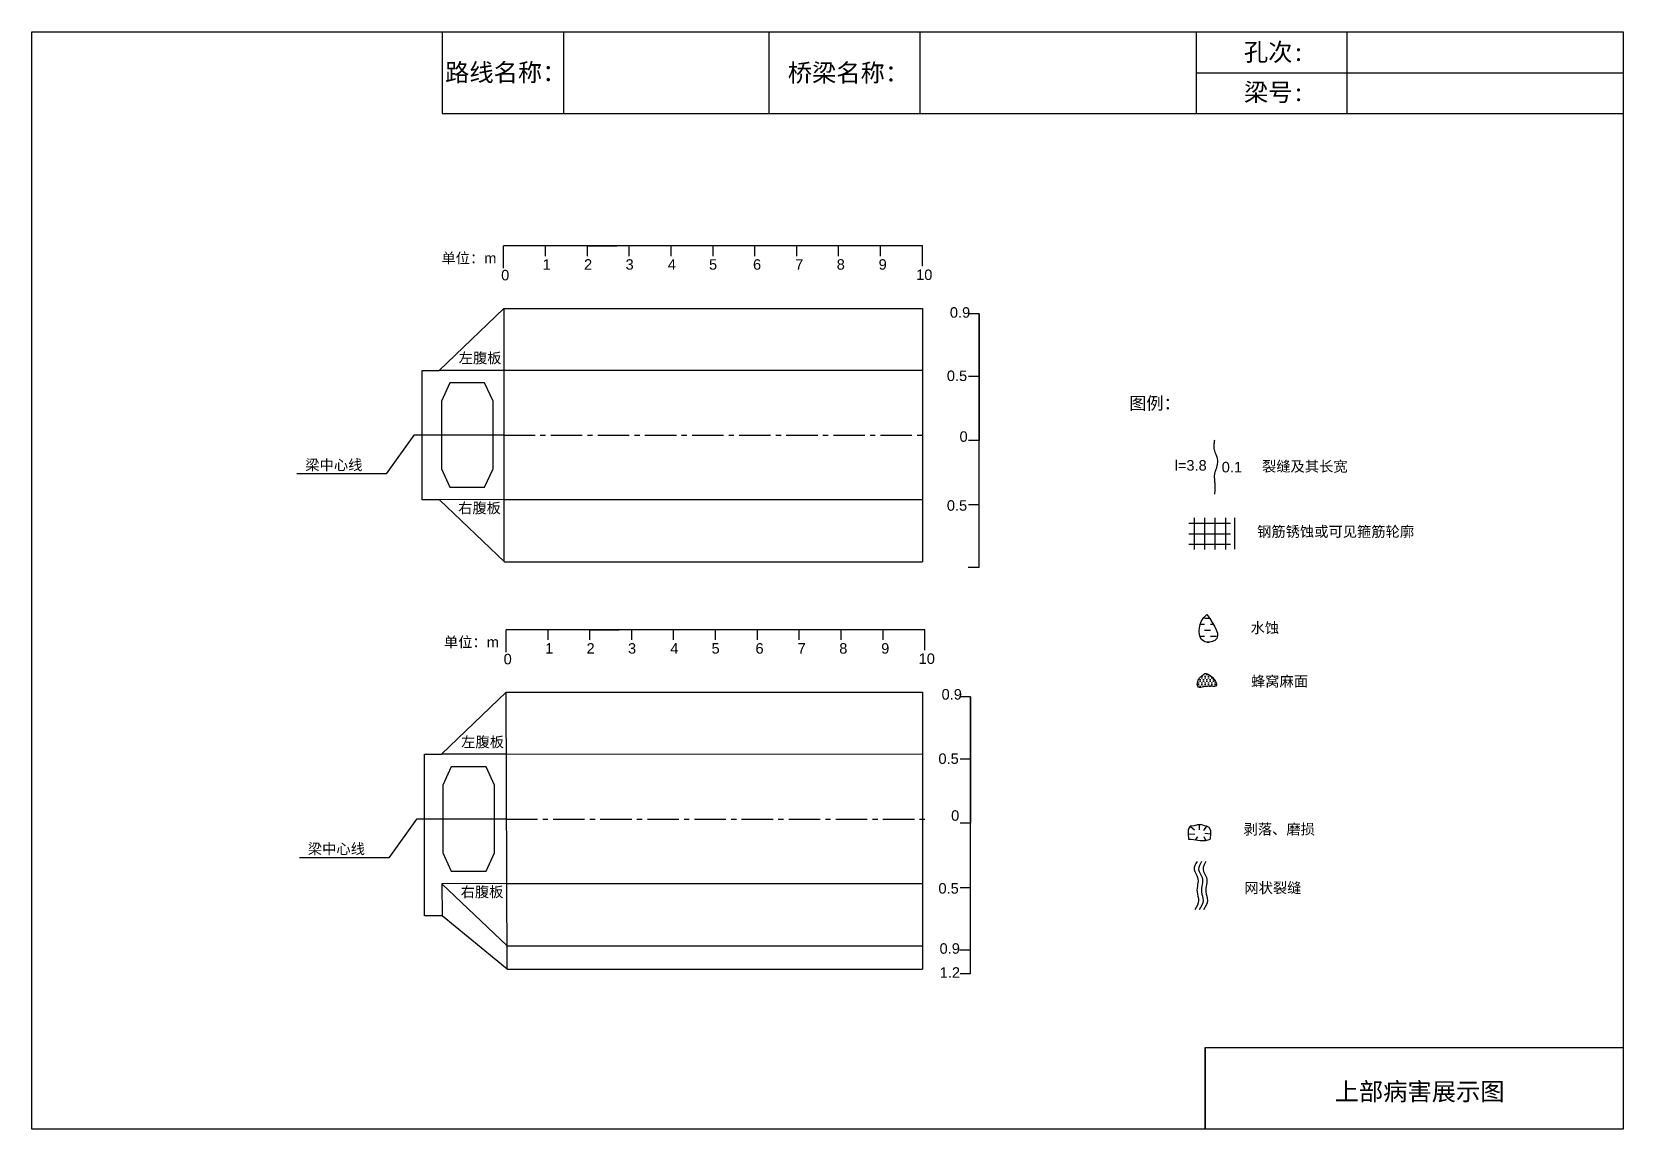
# Model space of a CAD drawing. Header units: millimetres. Extents: x 3557 to 3693, y 1361 to 1388.
# Drawn here: x 3557.33 to 3595.33, y 1361.68 to 1387.88 of the extents above; entities that cross this region are included whole.
import ezdxf

# ---------------------------------------------------------------- set-up
doc = ezdxf.new("R2010")
doc.units = ezdxf.units.MM
doc.linetypes.add('CENTER2', pattern=[1.125, 0.75, -0.125, 0.125, -0.125])
doc.linetypes.add('DASHED', pattern=[0.75, 0.5, -0.25])
for name, color, linetype in [('加固措施', 7, 'Continuous'), ('图层1', 7, 'Continuous'), ('病害', 5, 'Continuous')]:
    doc.layers.add(name, color=color, linetype=linetype)
doc.styles.get("Standard").update_dxf_attribs({"font": 'arial.ttf'})
doc.styles.add('汉字', font='')
doc.styles.get('汉字').set_extended_font_data('SimSun')

msp = doc.modelspace()

# ---------------------------------------------------------------- texts
for s, p in [('单位：m', (3567.109, 1382.348)), ('0', (3568.536, 1381.942)), ('1', (3569.526, 1382.197)), ('2', (3570.515, 1382.197)), ('3', (3571.506, 1382.197)), ('4', (3572.516, 1382.197)), ('5', (3573.5, 1382.197)), ('6', (3574.55, 1382.197)), ('7', (3575.557, 1382.197)), ('8', (3576.549, 1382.197)), ('9', (3577.55, 1382.197)), ('10', (3578.445, 1381.952)), ('0.9', (3579.251, 1381.051)), ('左腹板', (3567.521, 1379.963)), ('0.5', (3579.179, 1379.539)), ('0', (3579.482, 1378.088)), ('梁中心线', (3563.859, 1377.41)), ('右腹板', (3567.508, 1376.382)), ('0.5', (3579.179, 1376.442)), ('单位：m', (3567.169, 1373.181)), ('0', (3568.595, 1372.775)), ('1', (3569.586, 1373.03)), ('2', (3570.575, 1373.03)), ('3', (3571.565, 1373.03)), ('4', (3572.575, 1373.03)), ('5', (3573.56, 1373.03)), ('6', (3574.61, 1373.03)), ('7', (3575.616, 1373.03)), ('8', (3576.609, 1373.03)), ('9', (3577.61, 1373.03)), ('10', (3578.505, 1372.785)), ('0.9', (3579.053, 1371.933)), ('左腹板', (3567.581, 1370.796)), ('0.5', (3578.978, 1370.398)), ('0', (3579.281, 1369.04)), ('梁中心线', (3563.919, 1368.244)), ('右腹板', (3567.568, 1367.216)), ('0.5', (3578.978, 1367.301)), ('0.9', (3579.005, 1365.865)), ('1.2', (3579.009, 1365.293))]:
    msp.add_text(s, height=0.25).set_placement(p)
at = {"layer": '图层1', "style": '汉字'}
for s, p in [('孔次:', (3586.272, 1387.181)), ('路线名称：', (3567.197, 1386.695)), ('桥梁名称：', (3575.38, 1386.687)), ('梁号:', (3586.274, 1386.221)), ('上部病害展示图', (3588.439, 1362.363))]:
    msp.add_text(s, height=0.425, dxfattribs=at).set_placement(p)
at = {"layer": '图层1', "lineweight": -2, "attachment_point": 1}
for s, insert, char_height in [('图例：', (3583.534, 1379.159), 0.3), ('l=3.8', (3584.617, 1377.65), 0.25), ('0.1', (3585.742, 1377.608), 0.25), ('裂缝及其长宽', (3586.704, 1377.626), 0.25), ('钢筋锈蚀或可见箍筋轮廓', (3586.587, 1376.07), 0.25), ('水蚀', (3586.431, 1373.771), 0.25), ('蜂窝麻面', (3586.441, 1372.495), 0.25), ('剥落、磨损', (3586.264, 1368.963), 0.25), ('网状裂缝', (3586.282, 1367.563), 0.25)]:
    msp.add_mtext(s, dxfattribs=dict(at, insert=insert, char_height=char_height))

# ---------------------------------------------------------------- blocks, each defined once
blk = doc.blocks.new('adfsd')
at = {"lineweight": -2, "ltscale": 0.5}
for p, q in [((1140.876, -3083.768), (1140.94, -3083.769)), ((1140.897, -3083.694), (1140.936, -3083.729)), ((1140.948, -3083.824), (1140.969, -3083.796)), ((1140.983, -3083.682), (1140.981, -3083.729)), ((1141.053, -3083.694), (1141.022, -3083.735)), ((1141.045, -3083.83), (1141.028, -3083.796)), ((1141.094, -3083.772), (1141.036, -3083.763))]:
    blk.add_line(p, q, dxfattribs=at)
blk.add_lwpolyline([(1141, -3083.682), (1140.967, -3083.682), (1140.934, -3083.69), (1140.897, -3083.694), (1140.876, -3083.727), (1140.876, -3083.768), (1140.88, -3083.818), (1140.905, -3083.818), (1140.991, -3083.83), (1141.045, -3083.83), (1141.078, -3083.822), (1141.09, -3083.814), (1141.094, -3083.772), (1141.094, -3083.735), (1141.078, -3083.707), (1141.053, -3083.694), (1141.033, -3083.69), (1141, -3083.678)], dxfattribs=at)

# ---------------------------------------------------------------- hatches: boundary and pattern name
at = {"layer": '加固措施', "lineweight": -2}
h = msp.add_hatch(dxfattribs=at)
h.set_pattern_fill('DASH', color=256, scale=0.045)
h.set_pattern_definition([(0, (3313.44314, 1355.73043), (0.142875, 0.142875), [0.142875, -0.142875])])
edge = h.paths.add_edge_path()
edge.add_spline(control_points=[(3585.391, 1373.968), (3585.355, 1373.936), (3585.188, 1373.788), (3585.144, 1373.251), (3585.814, 1373.346), (3585.566, 1373.71), (3585.391, 1373.968)], knot_values=[0, 0, 0, 0, 3.237042, 15.187225, 21.182779, 35.601669, 35.601669, 35.601669, 35.601669], degree=3, periodic=0)
h = msp.add_hatch(dxfattribs=at)
h.set_pattern_fill('DOTS', scale=0.05)
h.set_pattern_definition([(0, (3283.16921, 1349.27795), (0.0396875, 0.079375), [0, -0.079375])])
edge = h.paths.add_edge_path()
edge.add_spline(control_points=[(3585.343, 1372.555), (3585.269, 1372.504), (3585.163, 1372.432), (3585.152, 1372.163), (3585.402, 1372.286), (3585.741, 1372.189), (3585.488, 1372.561), (3585.352, 1372.556), (3585.343, 1372.555)], knot_values=[0, 0, 0, 0, 5.205471, 7.397577, 12.944796, 16.169923, 23.88441, 24.400432, 24.400432, 24.400432, 24.400432], degree=3, periodic=0)
at = {"layer": '病害', "lineweight": -2}
h = msp.add_hatch(dxfattribs=at)
h.set_pattern_fill('DOTS', color=4, scale=0.05, style=0)
h.set_pattern_definition([(0, (3075.71786, 1319.70745), (0.0396875, 0.079375), [0, -0.079375])])
edge = h.paths.add_edge_path()
edge.add_spline(control_points=[(3585.343, 1372.555), (3585.269, 1372.504), (3585.163, 1372.432), (3585.152, 1372.163), (3585.402, 1372.286), (3585.741, 1372.189), (3585.488, 1372.561), (3585.352, 1372.556), (3585.343, 1372.555)], knot_values=[0, 0, 0, 0, 1.041094, 1.479515, 2.588959, 3.233985, 4.776882, 4.880086, 4.880086, 4.880086, 4.880086], degree=3, periodic=0)

# ---------------------------------------------------------------- linework, layer by layer
at = {"color": 0, "linetype": 'ByBlock'}
for p, q in [((3557.329, 1387.876), (3595.329, 1387.876)), ((3557.329, 1361.676), (3557.329, 1387.876)), ((3567.131, 1387.876), (3567.131, 1385.928)), ((3574.929, 1387.876), (3574.929, 1385.928)), ((3585.129, 1387.876), (3585.129, 1385.928)), ((3588.731, 1387.872), (3588.731, 1385.924)), ((3595.329, 1387.876), (3595.329, 1361.676)), ((3567.131, 1385.928), (3595.329, 1385.928)), ((3578.595, 1381.273), (3578.595, 1375.218)), ((3579.947, 1375.09), (3579.947, 1381.142)), ((3578.595, 1372.107), (3578.595, 1365.495)), ((3579.746, 1365.39), (3579.746, 1372)), ((3585.344, 1361.676), (3585.344, 1363.624)), ((3585.344, 1363.624), (3595.329, 1363.624)), ((3595.329, 1361.676), (3557.329, 1361.676))]:
    msp.add_line(p, q, dxfattribs=at)
at = {"color": 0}
for p, q in [((3578.595, 1382.765), (3568.595, 1382.765)), ((3568.595, 1382.236), (3568.595, 1382.765)), ((3569.595, 1382.523), (3569.595, 1382.765)), ((3570.595, 1382.765), (3571.295, 1382.765)), ((3570.595, 1382.523), (3570.595, 1382.765)), ((3571.595, 1382.523), (3571.595, 1382.765)), ((3572.595, 1382.523), (3572.595, 1382.765)), ((3573.595, 1382.523), (3573.595, 1382.765)), ((3574.595, 1382.523), (3574.595, 1382.765)), ((3575.595, 1382.523), (3575.595, 1382.765)), ((3576.595, 1382.523), (3576.595, 1382.765)), ((3577.595, 1382.523), (3577.595, 1382.765)), ((3578.595, 1382.282), (3578.595, 1382.765)), ((3568.597, 1381.273), (3567.055, 1379.792)), ((3568.597, 1381.273), (3578.595, 1381.273)), ((3568.597, 1381.273), (3568.597, 1375.238)), ((3579.947, 1381.142), (3579.684, 1381.142)), ((3579.947, 1381.142), (3579.947, 1379.4)), ((3578.595, 1379.787), (3568.6, 1379.792)), ((3579.947, 1379.648), (3579.697, 1379.648)), ((3579.947, 1379.4), (3579.947, 1378.12)), ((3566.452, 1378.246), (3565.792, 1377.32)), ((3579.947, 1378.12), (3579.697, 1378.12)), ((3579.947, 1376.832), (3579.947, 1378.112)), ((3565.792, 1377.32), (3563.659, 1377.32)), ((3579.947, 1375.09), (3579.947, 1376.832)), ((3568.618, 1375.218), (3567.061, 1376.701)), ((3578.595, 1376.704), (3568.6, 1376.699)), ((3579.947, 1376.584), (3579.697, 1376.584)), ((3568.618, 1375.218), (3578.595, 1375.218)), ((3579.947, 1375.09), (3579.684, 1375.09)), ((3578.655, 1373.598), (3568.655, 1373.598)), ((3568.655, 1373.069), (3568.655, 1373.598)), ((3569.655, 1373.357), (3569.655, 1373.598)), ((3570.655, 1373.598), (3571.355, 1373.598)), ((3570.655, 1373.357), (3570.655, 1373.598)), ((3571.655, 1373.357), (3571.655, 1373.598)), ((3572.655, 1373.357), (3572.655, 1373.598)), ((3573.655, 1373.357), (3573.655, 1373.598)), ((3574.655, 1373.357), (3574.655, 1373.598)), ((3575.655, 1373.357), (3575.655, 1373.598)), ((3576.655, 1373.357), (3576.655, 1373.598)), ((3577.655, 1373.357), (3577.655, 1373.598)), ((3578.655, 1373.115), (3578.655, 1373.598)), ((3568.657, 1372.107), (3567.115, 1370.626)), ((3568.657, 1372.107), (3578.595, 1372.107)), ((3568.68, 1365.495), (3568.657, 1372.107)), ((3579.746, 1372), (3579.483, 1372)), ((3579.746, 1372), (3579.746, 1370.259)), ((3578.595, 1370.621), (3568.659, 1370.626)), ((3579.746, 1370.507), (3579.496, 1370.507)), ((3579.746, 1370.259), (3579.746, 1368.979)), ((3566.512, 1369.079), (3565.851, 1368.153)), ((3579.746, 1368.979), (3579.496, 1368.979)), ((3579.746, 1367.69), (3579.746, 1368.97)), ((3565.851, 1368.153), (3563.719, 1368.153)), ((3579.746, 1365.39), (3579.746, 1367.69)), ((3568.678, 1366.051), (3567.121, 1367.534)), ((3578.595, 1367.537), (3568.659, 1367.532)), ((3579.746, 1367.442), (3579.496, 1367.442)), ((3568.68, 1365.495), (3567.124, 1366.769)), ((3568.678, 1366.051), (3578.595, 1366.051)), ((3579.746, 1365.949), (3579.483, 1365.949)), ((3579.496, 1365.39), (3579.746, 1365.39))]:
    msp.add_line(p, q, dxfattribs=at)
at = {"color": 5}
for p, q in [((3566.649, 1376.701), (3566.649, 1379.792)), ((3566.649, 1379.792), (3567.055, 1379.792)), ((3568.6, 1379.792), (3567.055, 1379.792)), ((3567.061, 1376.701), (3566.649, 1376.701)), ((3568.606, 1376.707), (3567.061, 1376.701)), ((3566.709, 1366.767), (3566.709, 1370.626)), ((3566.709, 1370.626), (3567.115, 1370.626)), ((3568.659, 1370.626), (3567.115, 1370.626)), ((3568.666, 1367.541), (3567.121, 1367.534)), ((3567.121, 1367.534), (3567.124, 1366.769)), ((3567.124, 1366.769), (3566.709, 1366.767))]:
    msp.add_line(p, q, dxfattribs=at)
for p, q in [((3568.595, 1378.246), (3566.452, 1378.246)), ((3568.655, 1369.079), (3566.512, 1369.079)), ((3568.68, 1365.495), (3578.595, 1365.495))]:
    msp.add_line(p, q)
at = {"color": 1, "linetype": 'CENTER2'}
for p, q in [((3568.595, 1378.246), (3578.595, 1378.246)), ((3568.653, 1369.079), (3578.653, 1369.079))]:
    msp.add_line(p, q, dxfattribs=at)
at = {"color": 1, "linetype": 'DASHED', "ltscale": 2}
for p, q in [((3584.956, 1376.144), (3586.206, 1376.144)), ((3585.081, 1376.269), (3585.081, 1375.519)), ((3585.331, 1376.269), (3585.331, 1375.519)), ((3585.581, 1376.269), (3585.581, 1375.519)), ((3585.831, 1376.269), (3585.831, 1375.519)), ((3586.045, 1376.271), (3586.045, 1375.521)), ((3584.956, 1375.894), (3586.206, 1375.894)), ((3584.956, 1375.644), (3586.206, 1375.644))]:
    msp.add_line(p, q, dxfattribs=at)
at = {"color": 0, "linetype": 'ByBlock'}
msp.add_lwpolyline([(3557.329, 1387.876), (3595.329, 1387.876), (3595.329, 1361.676), (3557.329, 1361.676)], close=True, dxfattribs=at)
at = {"color": 5}
for points in [[(3567.31, 1377.004), (3568.142, 1377.004), (3568.342, 1377.439), (3568.342, 1379.058), (3568.142, 1379.494), (3567.31, 1379.494), (3567.11, 1379.058), (3567.11, 1377.439)], [(3567.345, 1367.837), (3568.177, 1367.837), (3568.377, 1368.273), (3568.377, 1369.892), (3568.177, 1370.328), (3567.345, 1370.328), (3567.145, 1369.892), (3567.145, 1368.273)]]:
    msp.add_lwpolyline(points, close=True, dxfattribs=at)
at = {"lineweight": -2}
msp.add_spline([(3585.343, 1372.555), (3585.169, 1372.362), (3585.169, 1372.252), (3585.447, 1372.252), (3585.608, 1372.252), (3585.369, 1372.555), (3585.343, 1372.555)], degree=3, dxfattribs=at)
for points in [[(3585.153, 1368.064), (3585.086, 1367.874), (3585.166, 1367.684), (3585.153, 1367.34), (3585.19, 1367.138), (3585.098, 1366.911)], [(3585.259, 1368.064), (3585.192, 1367.874), (3585.272, 1367.684), (3585.259, 1367.34), (3585.296, 1367.138), (3585.204, 1366.911)], [(3585.363, 1368.064), (3585.296, 1367.874), (3585.376, 1367.684), (3585.363, 1367.34), (3585.4, 1367.138), (3585.308, 1366.911)]]:
    msp.add_spline(points, degree=3)
at = {"layer": '加固措施', "lineweight": -2}
msp.add_spline([(3585.391, 1373.968), (3585.29, 1373.862), (3585.313, 1373.325), (3585.582, 1373.347), (3585.391, 1373.968)], degree=3, dxfattribs=at)
at = {"layer": '图层1', "lineweight": -2}
msp.add_open_spline([(3585.57, 1378.125), (3585.567, 1378.109), (3585.564, 1378.094), (3585.557, 1378.048), (3585.553, 1378.019), (3585.551, 1377.978), (3585.551, 1377.965), (3585.553, 1377.944), (3585.554, 1377.937), (3585.556, 1377.922), (3585.558, 1377.914), (3585.565, 1377.887), (3585.573, 1377.865), (3585.591, 1377.819), (3585.601, 1377.794), (3585.621, 1377.739), (3585.63, 1377.71), (3585.639, 1377.659), (3585.641, 1377.639), (3585.642, 1377.6), (3585.64, 1377.581), (3585.635, 1377.544), (3585.631, 1377.527), (3585.623, 1377.493), (3585.619, 1377.477), (3585.606, 1377.437), (3585.598, 1377.414), (3585.584, 1377.371), (3585.577, 1377.351), (3585.571, 1377.323), (3585.569, 1377.314), (3585.567, 1377.299), (3585.566, 1377.292), (3585.565, 1377.277), (3585.564, 1377.27), (3585.564, 1377.243), (3585.565, 1377.222), (3585.568, 1377.177), (3585.571, 1377.153), (3585.575, 1377.11), (3585.577, 1377.093), (3585.579, 1377.06), (3585.58, 1377.045), (3585.581, 1377.015), (3585.581, 1377), (3585.58, 1376.955), (3585.578, 1376.927), (3585.575, 1376.877), (3585.573, 1376.855), (3585.571, 1376.834)], degree=3, knots=[0, 0, 0, 0, 0.93103, 0.93103, 2.904338, 2.904338, 3.933552, 3.933552, 4.598026, 4.598026, 5.2625, 5.2625, 6.799065, 6.799065, 8.335629, 8.335629, 9.872194, 9.872194, 10.744529, 10.744529, 11.616864, 11.616864, 12.4892, 12.4892, 13.361535, 13.361535, 14.755665, 14.755665, 16.149795, 16.149795, 16.835641, 16.835641, 17.410365, 17.410365, 17.98509, 17.98509, 19.45733, 19.45733, 20.929571, 20.929571, 21.910052, 21.910052, 22.722819, 22.722819, 23.535585, 23.535585, 25.161117, 25.161117, 26.428502, 26.428502, 26.428502, 26.428502], dxfattribs=at)
at = {"layer": '病害', "color": 5}
for p, q in [((3567.131, 1387.876), (3567.131, 1385.928)), ((3574.929, 1387.876), (3574.929, 1385.928)), ((3585.129, 1387.876), (3585.129, 1385.928)), ((3595.329, 1387.876), (3595.329, 1385.928)), ((3567.131, 1385.928), (3585.089, 1385.928)), ((3585.089, 1385.928), (3595.329, 1385.928)), ((3585.344, 1363.624), (3595.329, 1363.624)), ((3585.344, 1363.624), (3585.344, 1361.676))]:
    msp.add_line(p, q, dxfattribs=at)
at = {"layer": '病害', "color": 0}
for p, q in [((3570.027, 1387.876), (3570.027, 1385.928)), ((3578.531, 1387.876), (3578.531, 1385.928)), ((3585.129, 1386.898), (3595.329, 1386.898))]:
    msp.add_line(p, q, dxfattribs=at)

# ---------------------------------------------------------------- block references
at = {"color": 0, "xscale": 2.5, "yscale": 2.5, "zscale": 2.5}
msp.add_blockref('adfsd', (732.75, 9078.146), dxfattribs=at)

msp.set_redraw_order([(e.dxf.handle, doc.entitydb.next_handle()) for e in msp.query("TEXT MTEXT ATTDEF DIMENSION ARC_DIMENSION")])  # texts and dimensions are drawn at this point

doc.saveas('drawing.dxf')
